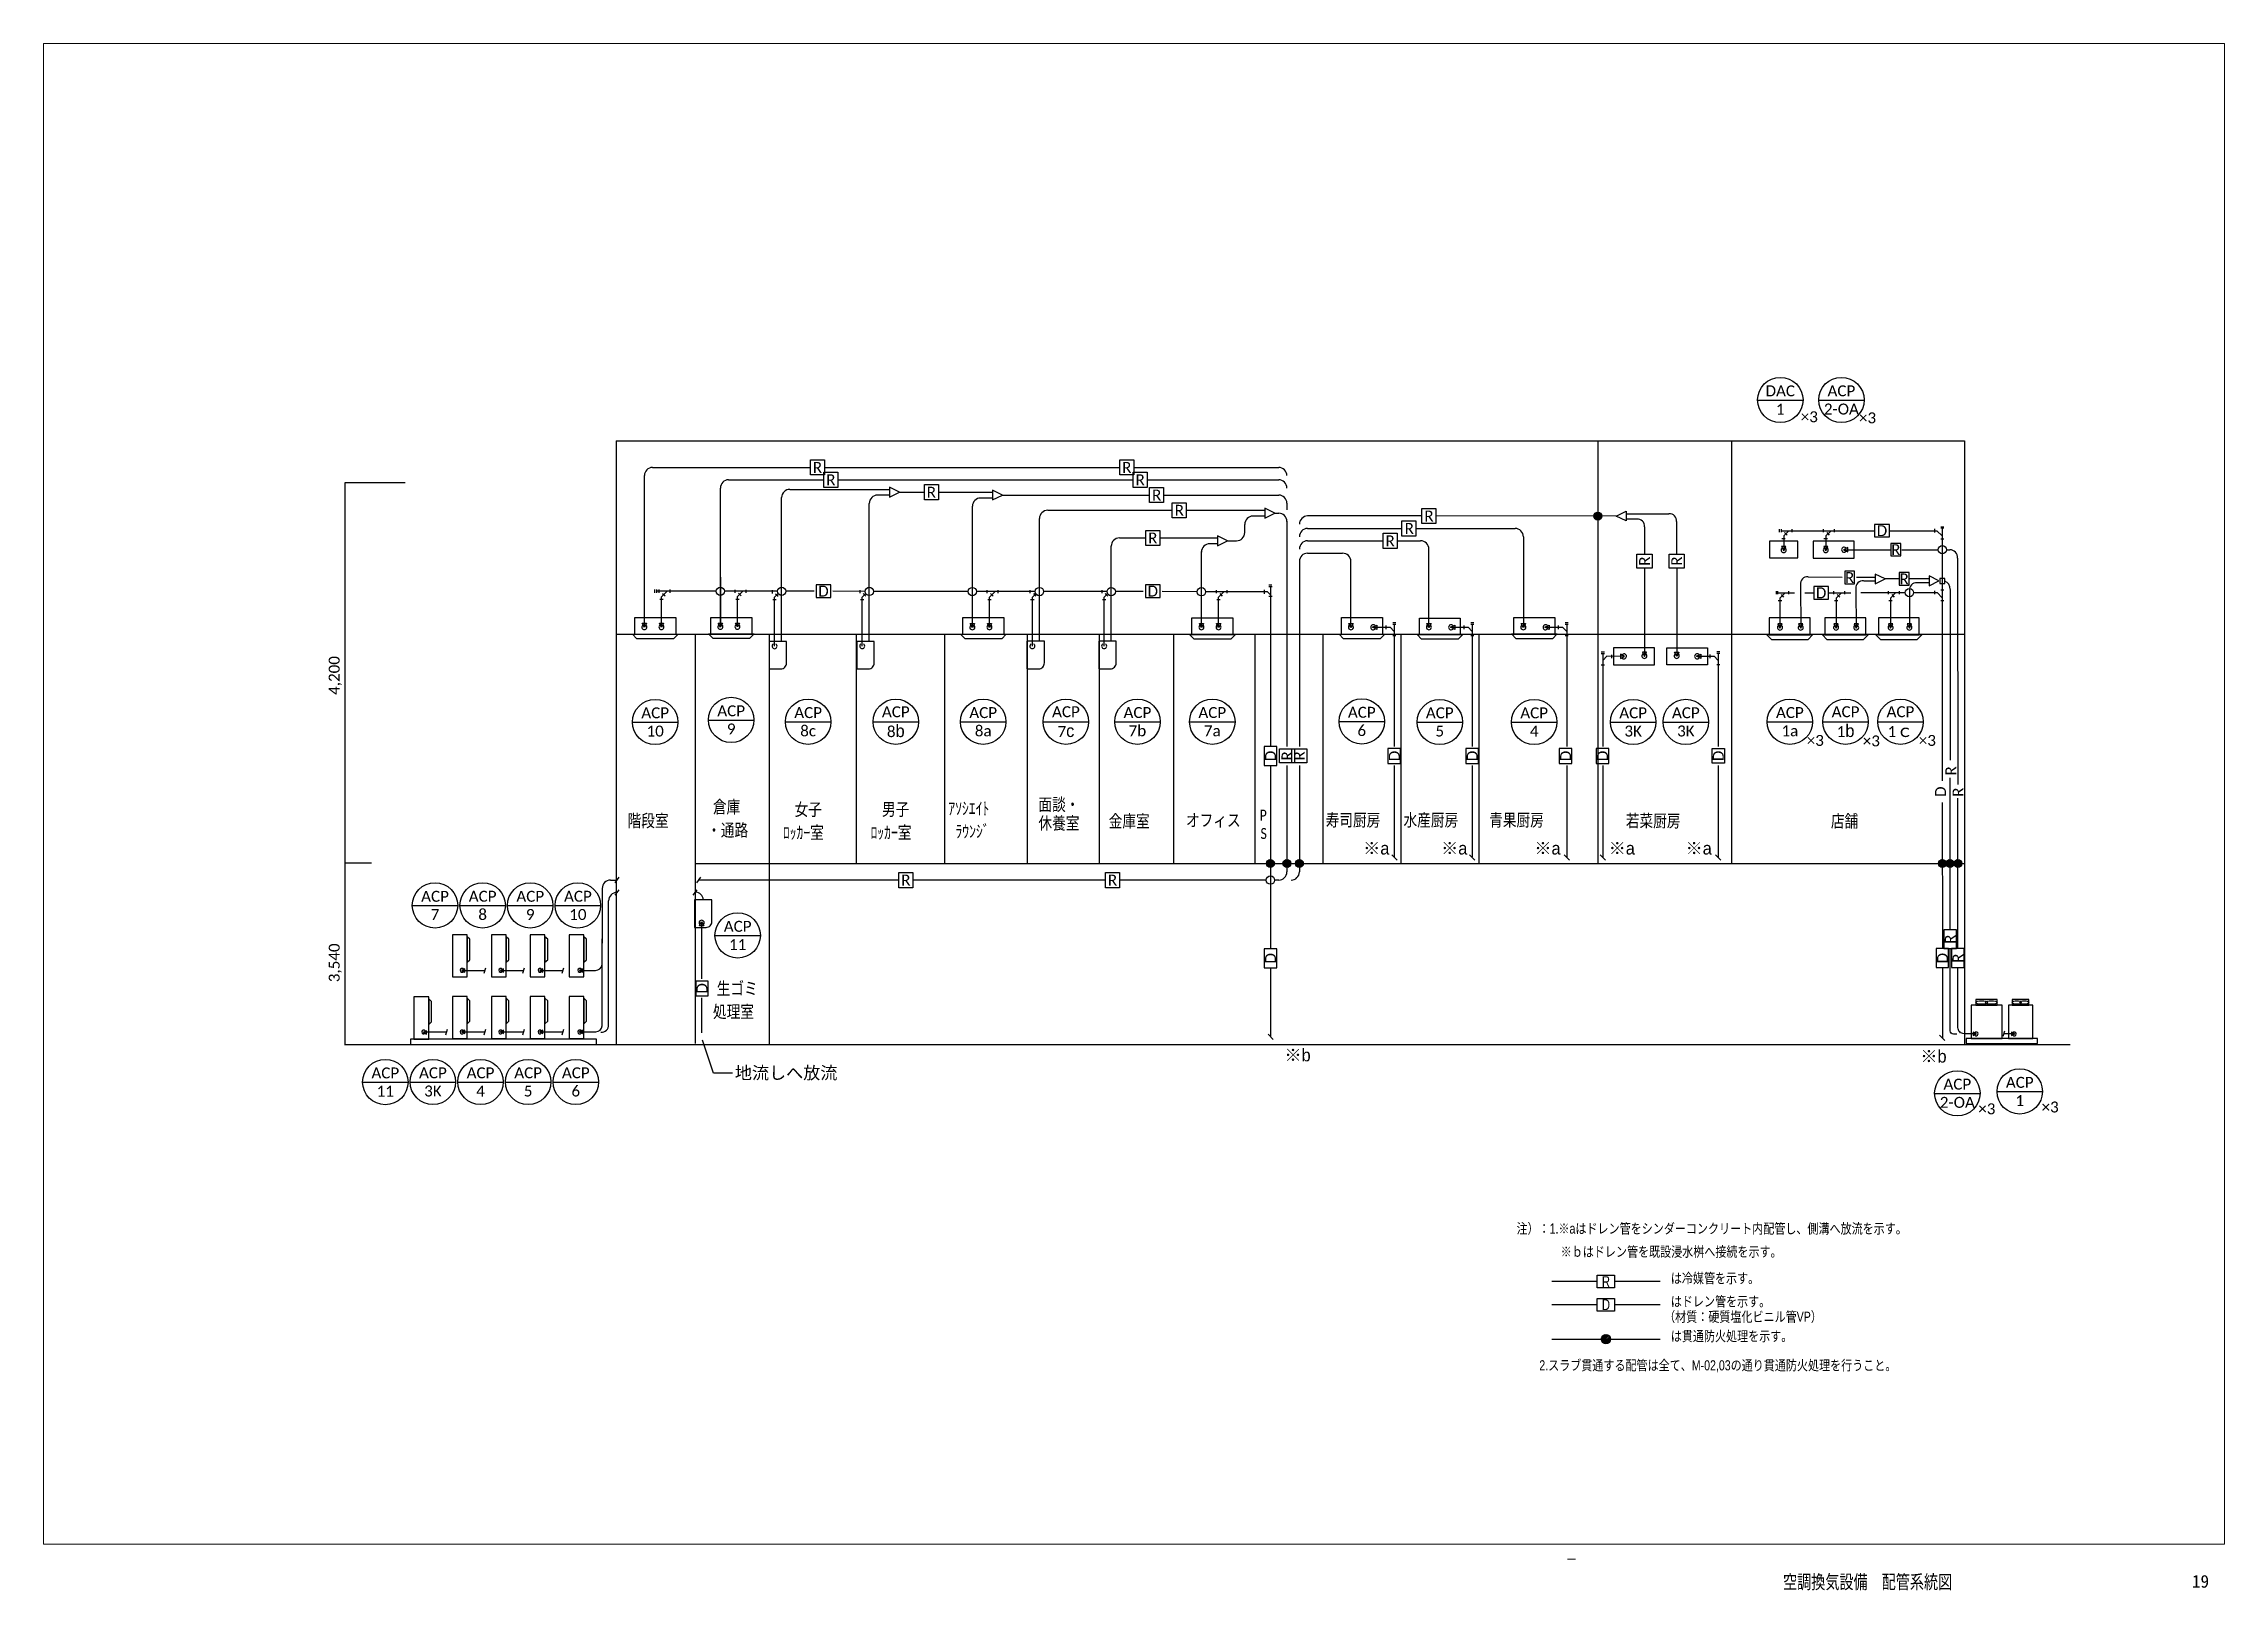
# Paper-space layout '1' of a CAD drawing. Extents: x 25 to 816, y 17 to 579.
# The model-space entities are those that its viewports show. They can reach past a viewport. Long polylines and large blocks are cut down to what shows.
import ezdxf
from ezdxf.enums import TextEntityAlignment as Align

# ---------------------------------------------------------------- set-up
doc = ezdxf.new("R2010")
doc.units = 0
doc.header["$MEASUREMENT"] = 0
doc.layers.get('0').update_dxf_attribs({"linetype": 'CONTINUOUS'})
doc.layers.get('Defpoints').update_dxf_attribs({"color": 21, "linetype": 'CONTINUOUS'})
for name, color, linetype in [('00機器番号', 3, 'CONTINUOUS'), ('10機器､器具', 2, 'CONTINUOUS'), ('35R（冷媒管）', 4, 'CONTINUOUS'), ('36D（ドレン管）', 1, 'CONTINUOUS'), ('92設備記述', 3, 'CONTINUOUS'), ('A_室名', 9, 'CONTINUOUS'), ('A_建築', 8, 'CONTINUOUS'), ('枠内記述', 3, 'CONTINUOUS')]:
    doc.layers.add(name, color=color, linetype=linetype)
doc.layers.add('hojo', color=165, linetype='CONTINUOUS', plot=False)
doc.styles.add('HORIZONTALBIGFONT', font='txt.shx', dxfattribs={"bigfont": 'bigfont.shx'})
doc.styles.add('MtXpl_Calibri', font='calibri.ttf')
doc.styles.get("Standard").update_dxf_attribs({"font": 'MS PGothic.ttf'})
doc.styles.add('ゴシック', font='MS Gothic.ttf', dxfattribs={"height": 4})

psp = doc.layouts.new('1')

# ---------------------------------------------------------------- texts
at = {"layer": '枠内記述', "linetype": 'ByBlock', "lineweight": -2, "style": 'ゴシック'}
psp.add_text('ー', height=2.8, dxfattribs=at).set_placement((577.36, 27.33))
at = {"layer": '枠内記述', "linetype": 'ByBlock', "lineweight": -2, "style": 'ゴシック', "width": 0.75}
psp.add_text('空調換気設備\u3000配管系統図', height=5, dxfattribs=at).set_placement((686.76, 20.55), align=Align.MIDDLE_CENTER)
at = {"layer": '枠内記述', "style": 'ゴシック'}
psp.add_text('19', height=4.6, dxfattribs=at).set_placement((804.46, 18.44))

msp = doc.modelspace()

# ---------------------------------------------------------------- texts
at = {"char_height": 2.6458, "attachment_point": 5, "style": 'HORIZONTALBIGFONT'}
for s, insert, width in [('\\C7;\\fCalibri|b0|i0|;\\H2.6458414077759;R ', (787.96, -876.24), 2.3873), ('\\C7;\\fCalibri|b0|i0|;\\H2.6458414077759;R ', (862.8, -876.24), 2.3873), ('\\C7;\\fCalibri|b0|i0|;\\H2.6458414077759;R ', (791.2, -879.24), 2.3873), ('\\C7;\\fCalibri|b0|i0|;\\H2.6458414077759;R ', (815.52, -882.24), 2.3873), ('\\C7;\\fCalibri|b0|i0|;\\H2.6458414077759;R ', (866.05, -879.24), 2.3873), ('\\C7;\\fCalibri|b0|i0|;\\H2.6458414077759;R ', (870.04, -882.93), 2.3873), ('\\C7;\\fCalibri|b0|i0|;\\H2.6458414077759;R ', (875.53, -886.62), 2.3873), ('\\C7;\\fCalibri|b0|i0|;\\H2.6458414077759;R ', (931.16, -891.01), 2.3873), ('\\C7;\\fCalibri|b0|i0|;\\H2.6458414077759;R ', (935.93, -888.01), 2.3873), ('\\C7;\\fCalibri|b0|i0|;\\H2.6458414077759;D', (1045.54, -891.55), 3.5824), ('\\C7;\\fCalibri|b0|i0|;\\H2.6458414077759;R ', (869.1, -893.32), 2.3873), ('\\C7;\\fCalibri|b0|i0|;\\H2.6458414077759;R ', (926.53, -894.01), 2.3873), ('\\C7;\\fCalibri|b0|i0|;\\H2.6458414077759;R ', (1048.89, -896.15), 2.3873), ('\\C7;\\fCalibri|b0|i0|;\\H2.6458414077759;R ', (1037.71, -902.9), 2.3873), ('\\C7;\\fCalibri|b0|i0|;\\H2.6458414077759;R ', (1050.91, -903.23), 2.3873), ('\\C7;\\fCalibri|b0|i0|;\\H2.6458414077759;D', (789.42, -906.17), 3.5824), ('\\C7;\\fCalibri|b0|i0|;\\H2.6458414077759;D', (869.1, -906.17), 3.5824), ('\\C7;\\fCalibri|b0|i0|;\\H2.6458414077759;D', (1030.81, -906.6), 3.5824), ('\\C7;\\fCalibri|b0|i0|;\\H2.6458414077759;R ', (809.36, -976.1), 2.3873), ('\\C7;\\fCalibri|b0|i0|;\\H2.6458414077759;R ', (859.36, -976.1), 2.3873)]:
    msp.add_mtext(s, dxfattribs=dict(at, insert=insert, width=width))
at = {"char_height": 2.6458, "attachment_point": 5, "rotation": 90, "style": 'HORIZONTALBIGFONT'}
for s, insert, width in [('\\C7;\\fCalibri|b0|i0|;\\H2.6458414077759;R ', (988.09, -898.92), 2.3873), ('\\C7;\\fCalibri|b0|i0|;\\H2.6458414077759;R ', (995.87, -898.91), 2.3873), ('\\C7;\\fCalibri|b0|i0|;\\H2.6458414077759;D', (897.59, -946.06), 3.5824), ('\\C7;\\fCalibri|b0|i0|;\\H2.6458414077759;R ', (901.57, -946.05), 2.3873), ('{\\fCalibri|b0|i0|c0|p34;\\H1x;\\C7;R }', (904.57, -946.05), 2.3873), ('\\C7;\\fCalibri|b0|i0|;\\H2.6458414077759;D', (927.55, -946.06), 3.5824), ('\\C7;\\fCalibri|b0|i0|;\\H2.6458414077759;D', (946.4, -946.06), 3.5824), ('\\C7;\\fCalibri|b0|i0|;\\H2.6458414077759;D', (968.99, -946.06), 3.5824), ('\\C7;\\fCalibri|b0|i0|;\\H2.6458414077759;D', (977.93, -946.06), 3.5824), ('\\C7;\\fCalibri|b0|i0|;\\H2.6458414077759;D', (1005.94, -946.05), 3.5824), ('\\C7;\\fCalibri|b0|i0|;\\H2.6458414077759;R ', (1062.2, -949.68), 5.2121), ('\\C7;\\fCalibri|b0|i0|;\\H2.6458414077759;D', (1059.72, -954.72), 5.2121), ('\\C7;\\fCalibri|b0|i0|;\\H2.6458414077759;R ', (1063.95, -954.82), 50.5517), ('{\\fCalibri|b0|i0|c0|p34;\\C7;R}', (1062.06, -990.41), 3.5824), ('\\C7;\\fCalibri|b0|i0|;\\H2.6458414077759;D', (897.59, -995.02), 3.5824), ('\\C7;\\fCalibri|b0|i0|;\\H2.6458414077759;D', (1060.18, -994.99), 3.5824), ('{\\fCalibri|b0|i0|c0|p34;\\C7;R}', (1063.93, -994.99), 3.5824), ('\\C7;\\fCalibri|b0|i0|;\\H2.6458414077759;D', (760.02, -1002.31), 3.5824)]:
    msp.add_mtext(s, dxfattribs=dict(at, insert=insert, width=width))
at = {"layer": '00機器番号', "color": 2, "char_height": 2.6458, "attachment_point": 5, "style": 'HORIZONTALBIGFONT'}
for s, insert, width in [('\\C7;\\fCalibri|b0|i0|;\\H2.6458414077759;DAC\\P1', (1020.94, -859.93), 11.0053), ('{\\fCalibri|b0|i0|c0|p34;\\H1x;\\C7;ACP\\P2-OA}', (1035.73, -859.93), 11.0053), ('\\C7;\\fCalibri|b0|i0|;\\H2.6458414077759;×3', (1027.97, -864.01), 6.8844), ('\\C7;\\fCalibri|b0|i0|;\\H2.6458414077759;×3', (1042.06, -864.27), 6.8844), ('\\C7;\\fCalibri|b0|i0|;\\H2.6458414077759;ACP\\P9', (767.09, -937.34), 11.0053), ('\\C7;\\fCalibri|b0|i0|;\\H2.6458414077759;ACP\\P10', (748.7, -937.85), 11.0053), ('\\C7;\\fCalibri|b0|i0|;\\H2.6458414077759;ACP\\P8c', (785.71, -937.8), 11.0053), ('{\\fCalibri|b0|i0|c0|p34;\\H1x;\\C7;ACP\\P8\\fMS PGothic|b0|i0|c128|p50;\\H1.14583x;b}', (806.92, -937.8), 11.0053), ('\\C7;\\fCalibri|b0|i0|;\\H2.6458414077759;ACP\\P8a', (828.07, -937.8), 11.0053), ('{\\fCalibri|b0|i0|c0|p34;\\H1x;\\C7;ACP\\P7\\fMS PGothic|b0|i0|c128|p50;\\H1.14583x;c}', (848.09, -937.78), 11.0053), ('{\\fCalibri|b0|i0|c0|p34;\\H1x;\\C7;ACP\\P7b}', (865.39, -937.78), 11.0053), ('\\C7;\\fCalibri|b0|i0|;\\H2.6458414077759;ACP\\P7a', (883.5, -937.78), 11.0053), ('\\C7;\\fCalibri|b0|i0|;\\H2.6458414077759;ACP\\P6', (919.67, -937.72), 11.0053), ('\\C7;\\fCalibri|b0|i0|;\\H2.6458414077759;ACP\\P5', (938.54, -937.85), 11.0053), ('\\C7;\\fCalibri|b0|i0|;\\H2.6458414077759;ACP\\P4', (961.39, -937.85), 11.0053), ('\\C7;\\fCalibri|b0|i0|;\\H2.6458414077759;ACP\\P3K', (985.34, -937.85), 11.0053), ('\\C7;\\fCalibri|b0|i0|;\\H2.6458414077759;ACP\\P3K', (998.09, -937.83), 11.0053), ('\\C7;\\fCalibri|b0|i0|;\\H2.6458414077759;ACP\\P1a', (1023.26, -937.78), 11.0053), ('{\\fCalibri|b0|i0|c0|p34;\\H1x;\\C7;ACP\\P1\\fMS PGothic|b0|i0|c128|p50;\\H1.14583x;b}', (1036.74, -937.78), 11.0053), ('\\C7;\\fCalibri|b0|i0|;\\H2.6458414077759;ACP\\P1\\fＭＳ Ｐゴシック|b0|i0|;\\H3.0316932797432;ｃ', (1050.02, -937.78), 11.0053), ('\\C7;\\fCalibri|b0|i0|;\\H2.6458414077759;×3', (1029.42, -942.32), 6.8844), ('\\C7;\\fCalibri|b0|i0|;\\H2.6458414077759;×3', (1042.98, -942.44), 6.8844), ('\\C7;\\fCalibri|b0|i0|;\\H2.6458414077759;×3', (1056.53, -942.32), 6.8844), ('\\C7;\\fCalibri|b0|i0|;\\H2.6458414077759;ACP\\P7', (695.43, -982.23), 11.0053), ('\\C7;\\fCalibri|b0|i0|;\\H2.6458414077759;ACP\\P8', (706.95, -982.23), 11.0053), ('\\C7;\\fCalibri|b0|i0|;\\H2.6458414077759;ACP\\P9', (718.47, -982.23), 11.0053), ('\\C7;\\fCalibri|b0|i0|;\\H2.6458414077759;ACP\\P10', (730, -982.23), 11.0053), ('{\\fCalibri|b0|i0|c0|p34;\\H1x;\\C7;ACP\\P11}', (768.66, -989.49), 11.0053), ('{\\fCalibri|b0|i0|c0|p34;\\H1x;\\C7;ACP\\P11}', (683.4, -1024.97), 11.0053), ('\\C7;\\fCalibri|b0|i0|;\\H2.6458414077759;ACP\\P3K', (694.92, -1024.95), 11.0053), ('\\C7;\\fCalibri|b0|i0|;\\H2.6458414077759;ACP\\P4', (706.44, -1024.95), 11.0053), ('\\C7;\\fCalibri|b0|i0|;\\H2.6458414077759;ACP\\P5', (717.96, -1024.95), 11.0053), ('\\C7;\\fCalibri|b0|i0|;\\H2.6458414077759;ACP\\P6', (729.49, -1024.95), 11.0053), ('\\C7;\\fCalibri|b0|i0|;\\H2.6458414077759;ACP\\P1', (1078.88, -1027.25), 11.0053), ('{\\fCalibri|b0|i0|c0|p34;\\H1x;\\C7;ACP\\P2-OA}', (1063.78, -1027.69), 11.0053), ('\\C7;\\fCalibri|b0|i0|;\\H2.6458414077759;×3', (1070.92, -1031.46), 7.4948), ('\\C7;\\fCalibri|b0|i0|;\\H2.6458414077759;×3', (1086.24, -1031.02), 7.4948)]:
    msp.add_mtext(s, dxfattribs=dict(at, insert=insert, width=width))
at = {"layer": '92設備記述', "color": 7, "linetype": 'Continuous'}
msp.add_text('地流しへ放流', height=3.032, dxfattribs=at).set_placement((767.98, -1024.26))
at = {"layer": '92設備記述', "width": 0.8}
for s, p in [('注）：1.※aはドレン管をシンダーコンクリート内配管し、側溝へ放流を示す。', (957.11, -1062.38)), ('\u3000\u3000\u3000\u3000※ｂはドレン管を既設浸水桝へ接続を示す。', (957.11, -1067.98)), ('は冷媒管を示す。', (994.45, -1074.41)), ('はドレン管を示す。', (994.45, -1080.01)), ('（材質：硬質塩化ビニル管VP）', (992.83, -1083.72)), ('は貫通防火処理を示す。', (994.45, -1088.41)), ('   \u3000 2.スラブ貫通する配管は全て、M-02,03の通り貫通防火処理を行うこと。', (957.11, -1095.47))]:
    msp.add_text(s, height=2.45, dxfattribs=at).set_placement(p, align=Align.BOTTOM_LEFT)
at = {"layer": '92設備記述', "char_height": 3.0317, "attachment_point": 5, "style": 'HORIZONTALBIGFONT'}
for s, insert, width in [('{\\fMS PGothic|b0|i0|c128|p50;\\C7;※a}', (923.19, -968.42), 9.602), ('{\\fMS PGothic|b0|i0|c128|p50;\\C7;※a}', (942.05, -968.42), 9.602), ('{\\fMS PGothic|b0|i0|c128|p50;\\C7;※a}', (964.61, -968.42), 9.602), ('{\\fMS PGothic|b0|i0|c128|p50;\\C7;※a}', (982.59, -968.42), 9.602), ('{\\fMS PGothic|b0|i0|c128|p50;\\C7;※a}', (1001.2, -968.42), 9.602), ('{\\fMS PGothic|b0|i0|c128|p50;\\C7;※b}', (904.14, -1018.46), 19.9311), ('{\\fMS PGothic|b0|i0|c128|p50;\\C7;※b}', (1058.01, -1018.76), 9.3765)]:
    msp.add_mtext(s, dxfattribs=dict(at, insert=insert, width=width))
at = {"layer": 'A_室名', "color": 7, "linetype": 'Continuous', "width": 0.8}
for s, p in [('階段室', (742.02, -963.24)), ('倉庫', (762.67, -959.9)), ('女子', (782.41, -960.52)), ('男子', (803.58, -960.49)), ('ｱｿｼｴｲﾄ', (819.63, -960.27)), ('休養室', (841.43, -963.84)), ('面談・', (841.43, -959.32)), ('金庫室', (858.44, -963.34)), ('オフィス', (877.13, -963.13)), ('寿司厨房', (910.93, -963.08)), ('水産厨房', (929.78, -963.08)), ('青果厨房', (950.5, -963.08)), ('若菜厨房', (983.57, -963.28)), ('店舗', (1033.19, -963.32)), ('・通路', (761.28, -965.54)), ('ﾛｯｶｰ室', (779.59, -966.12)), ('ﾛｯｶｰ室', (800.8, -966.1)), ('ﾗｳﾝｼﾞ', (821.35, -965.82)), ('生ゴミ', (763.59, -1003.83)), ('処理室', (762.68, -1009.44))]:
    msp.add_text(s, height=3.032, dxfattribs=at).set_placement(p)
at = {"layer": 'A_室名', "color": 7, "linetype": 'Continuous', "style": 'MtXpl_Calibri', "width": 0.8}
for s, p in [('P', (894.98, -961.71)), ('S', (895.18, -966.15))]:
    msp.add_text(s, height=2.65, dxfattribs=at).set_placement(p)
at = {"layer": 'A_建築', "char_height": 2.6458, "attachment_point": 5, "rotation": 90, "style": 'HORIZONTALBIGFONT'}
for s, insert, width in [('\\C7;\\fCalibri|b0|i0|;\\H2.6458414077759;4,200', (671.29, -926.59), 51.9198), ('\\C7;\\fCalibri|b0|i0|;\\H2.6458414077759;3,540', (671.3, -996.12), 13.0159)]:
    msp.add_mtext(s, dxfattribs=dict(at, insert=insert, width=width))

# ---------------------------------------------------------------- blocks, each defined once
blk = doc.blocks.new('火災感知用ヘッド')
at = {"layer": '10機器､器具'}
for p, q in [((-79.0528, -12.2071), (12.207, 79.0527)), ((-78.1739, 16.9922), (-16.9922, 78.1738)), ((-72.461, -33.8868), (33.8867, 72.4609)), ((-61.4746, -51.1719), (51.1718, 61.4746)), ((-46.8506, -64.8438), (64.8437, 46.8506)), ((-28.4912, -74.7559), (74.7558, 28.4912)), ((-5.2735, -79.834), (79.834, 5.2734)), ((27.832, -75), (75, -27.8321))]:
    blk.add_line(p, q, dxfattribs=at)
blk.add_circle((0, 0), 80, dxfattribs=at)
blk = doc.blocks.new('R')
at = {"layer": 'hojo'}
blk.add_lwpolyline([(-200, 145), (200, 145), (200, -145), (-200, -145)], close=True, dxfattribs=at)
at = {"layer": '35R（冷媒管）', "color": 3, "width": 0.8}
blk.add_text('R', height=250, dxfattribs=at).set_placement((0, -126), align=Align.CENTER)
blk = doc.blocks.new('D')
at = {"layer": 'hojo'}
blk.add_lwpolyline([(-200, 145), (200, 145), (200, -145), (-200, -145)], close=True, dxfattribs=at)
at = {"layer": '36D（ドレン管）', "color": 3, "width": 0.8}
blk.add_text('D', height=250, dxfattribs=at).set_placement((0, -123), align=Align.CENTER)

# ---------------------------------------------------------------- linework, layer by layer
at = {"layer": '00機器番号', "color": 2}
for p, q in [((1015.43, -859.95), (1026.44, -859.95)), ((1030.23, -859.95), (1041.24, -859.95)), ((743.2, -937.87), (754.2, -937.87)), ((761.59, -937.37), (772.6, -937.37)), ((780.2, -937.83), (791.21, -937.83)), ((801.42, -937.83), (812.42, -937.83)), ((822.57, -937.83), (833.58, -937.83)), ((842.59, -937.81), (853.59, -937.81)), ((859.88, -937.81), (870.89, -937.81)), ((878, -937.81), (889.01, -937.81)), ((914.17, -937.74), (925.17, -937.74)), ((933.04, -937.87), (944.04, -937.87)), ((955.89, -937.87), (966.89, -937.87)), ((979.83, -937.87), (990.84, -937.87)), ((992.58, -937.85), (1003.59, -937.85)), ((1017.76, -937.8), (1028.76, -937.8)), ((1031.23, -937.8), (1042.24, -937.8)), ((1044.51, -937.8), (1055.52, -937.8)), ((689.93, -982.25), (700.93, -982.25)), ((701.45, -982.25), (712.46, -982.25)), ((712.97, -982.25), (723.98, -982.25)), ((724.49, -982.25), (735.5, -982.25)), ((763.16, -989.52), (774.17, -989.52)), ((677.9, -1024.99), (688.9, -1024.99)), ((689.42, -1024.97), (700.42, -1024.97)), ((700.94, -1024.97), (711.94, -1024.97)), ((712.46, -1024.97), (723.47, -1024.97)), ((723.98, -1024.97), (734.99, -1024.97)), ((1058.27, -1027.72), (1069.28, -1027.72)), ((1073.37, -1027.27), (1084.38, -1027.27))]:
    msp.add_line(p, q, dxfattribs=at)
for centre in [(1020.94, -859.93), (1035.73, -859.93), (748.7, -937.85), (767.09, -937.34), (785.71, -937.8), (806.92, -937.8), (828.07, -937.8), (848.09, -937.78), (865.39, -937.78), (883.5, -937.78), (919.67, -937.72), (938.54, -937.85), (961.39, -937.85), (985.34, -937.85), (998.09, -937.83), (1023.26, -937.78), (1036.74, -937.78), (1050.02, -937.78), (695.43, -982.23), (706.95, -982.23), (718.47, -982.23), (730, -982.23), (768.66, -989.49), (683.4, -1024.97), (694.92, -1024.95), (706.44, -1024.95), (717.96, -1024.95), (729.49, -1024.95), (1063.78, -1027.69), (1078.88, -1027.25)]:
    msp.add_ellipse(centre, major_axis=(5.5, 0), ratio=0.995261, dxfattribs=at)
at = {"layer": '10機器､器具'}
for points in [[(1018.31, -898.16), (1025.19, -898.16), (1025.19, -894.08), (1018.31, -894.08)], [(1028.9, -898.21), (1038.8, -898.21), (1038.8, -894.13), (1028.9, -894.13)], [(753.68, -916.68), (743.79, -916.68), (743.79, -912.6), (753.68, -912.6)], [(772.08, -916.62), (762.18, -916.62), (762.18, -912.55), (772.08, -912.55)], [(833.06, -916.68), (823.16, -916.68), (823.16, -912.6), (833.06, -912.6)], [(888.49, -916.74), (878.59, -916.74), (878.59, -912.66), (888.49, -912.66)], [(924.66, -916.67), (914.76, -916.67), (914.76, -912.6), (924.66, -912.6)], [(943.52, -916.76), (933.63, -916.76), (933.63, -912.69), (943.52, -912.69)], [(966.38, -916.64), (956.48, -916.64), (956.48, -912.56), (966.38, -912.56)], [(1018.28, -916.74), (1028.18, -916.74), (1028.18, -912.66), (1018.28, -912.66)], [(1031.72, -916.74), (1041.62, -916.74), (1041.62, -912.66), (1031.72, -912.66)], [(1044.68, -916.74), (1054.58, -916.74), (1054.58, -912.66), (1044.68, -912.66)], [(743.2, -916.59), (754.27, -916.59), (753.17, -917.74), (744.3, -917.74)], [(761.59, -916.53), (772.67, -916.53), (771.56, -917.68), (762.7, -917.68)], [(822.57, -916.59), (833.65, -916.59), (832.54, -917.74), (823.68, -917.74)], [(878, -916.65), (889.08, -916.65), (887.97, -917.8), (879.11, -917.8)], [(914.17, -916.59), (925.25, -916.59), (924.14, -917.74), (915.28, -917.74)], [(933.04, -916.67), (944.11, -916.67), (943.01, -917.83), (934.14, -917.83)], [(955.89, -916.55), (966.97, -916.55), (965.86, -917.7), (957, -917.7)], [(1028.77, -916.72), (1017.69, -916.72), (1018.8, -917.87), (1027.66, -917.87)], [(1042.2, -916.72), (1031.13, -916.72), (1032.24, -917.87), (1041.1, -917.87)], [(1055.17, -916.72), (1044.09, -916.72), (1045.2, -917.87), (1054.06, -917.87)], [(980.59, -924), (990.49, -924), (990.49, -919.92), (980.59, -919.92)], [(1003.35, -923.99), (993.45, -923.99), (993.45, -919.92), (1003.35, -919.92)], [(699.64, -999.55), (703.2, -999.55), (703.2, -989.34), (699.64, -989.34)], [(703.2, -989.82), (703.2, -995.99), (703.87, -995.37), (703.87, -990.43)], [(709.06, -999.55), (712.62, -999.55), (712.62, -989.34), (709.06, -989.34)], [(712.62, -989.82), (712.62, -995.99), (713.28, -995.37), (713.28, -990.43)], [(718.47, -999.55), (722.03, -999.55), (722.03, -989.34), (718.47, -989.34)], [(722.03, -989.82), (722.03, -995.99), (722.7, -995.37), (722.7, -990.43)], [(727.88, -999.55), (731.44, -999.55), (731.44, -989.34), (727.88, -989.34)], [(731.44, -989.82), (731.44, -995.99), (732.11, -995.37), (732.11, -990.43)], [(690.34, -1014.58), (693.9, -1014.58), (693.9, -1004.38), (690.34, -1004.38)], [(693.9, -1004.85), (693.9, -1011.02), (694.57, -1010.41), (694.57, -1005.47)], [(699.65, -1014.44), (703.21, -1014.44), (703.21, -1004.23), (699.65, -1004.23)], [(703.21, -1004.7), (703.21, -1010.88), (703.88, -1010.26), (703.88, -1005.32)], [(709.06, -1014.44), (712.62, -1014.44), (712.62, -1004.23), (709.06, -1004.23)], [(712.62, -1004.7), (712.62, -1010.88), (713.29, -1010.26), (713.29, -1005.32)], [(718.47, -1014.44), (722.03, -1014.44), (722.03, -1004.23), (718.47, -1004.23)], [(722.03, -1004.7), (722.03, -1010.88), (722.7, -1010.26), (722.7, -1005.32)], [(727.89, -1014.44), (731.45, -1014.44), (731.45, -1004.23), (727.89, -1004.23)], [(731.45, -1004.7), (731.45, -1010.88), (732.11, -1010.26), (732.11, -1005.32)], [(1067.09, -1014.44), (1074.59, -1014.44), (1074.59, -1006.34), (1067.09, -1006.34)], [(1068.26, -1006.34), (1073.41, -1006.34), (1073.41, -1005.02), (1068.26, -1005.02)], [(1076.14, -1014.44), (1082.03, -1014.44), (1082.03, -1006.34), (1076.14, -1006.34)], [(1077.06, -1006.34), (1081.11, -1006.34), (1081.11, -1005.02), (1077.06, -1005.02)]]:
    msp.add_lwpolyline(points, close=True, dxfattribs=at)
for points in [[(776.28, -918.34), (776.28, -924.99), (779.09, -924.99, 0.414223), (780.51, -923.57), (780.51, -918.34)], [(797.49, -918.34), (797.49, -924.99), (800.3, -924.99, 0.414223), (801.72, -923.57), (801.72, -918.34)], [(838.66, -918.32), (838.66, -924.97), (841.47, -924.97, 0.414223), (842.89, -923.56), (842.89, -918.32)], [(856.03, -918.32), (856.03, -924.97), (858.85, -924.97, 0.414223), (860.26, -923.56), (860.26, -918.32)], [(758.21, -980.9), (758.21, -987.56), (761.03, -987.56, 0.414223), (762.44, -986.14), (762.44, -980.9)]]:
    msp.add_lwpolyline(points, format="xyb", close=True, dxfattribs=at)
for centre, major_axis, ratio in [((1069.67, -1005.73), (1.41, 0), 0.301585), ((1072.01, -1005.73), (1.41, 0), 0.301585), ((1078.17, -1005.73), (1.1, 0), 0.383677), ((1080.01, -1005.73), (1.1, 0), 0.383677)]:
    msp.add_ellipse(centre, major_axis=major_axis, ratio=ratio, dxfattribs=at)
at = {"layer": '35R（冷媒管）'}
for p, q in [((746.08, -914.86), (746.08, -878.24)), ((748.08, -876.24), (786.27, -876.24)), ((766.47, -879.24), (789.51, -879.24)), ((789.65, -876.24), (861.11, -876.24)), ((792.89, -879.24), (864.36, -879.24)), ((864.5, -876.24), (899.6, -876.24)), ((867.74, -879.24), (899.6, -879.24)), ((764.47, -914.81), (764.47, -881.24)), ((779.3, -918.34), (779.3, -883.55)), ((781.3, -881.55), (805.41, -881.55)), ((800.51, -918.32), (800.51, -884.96)), ((805.41, -882.96), (802.51, -882.96)), ((807.8, -882.24), (813.83, -882.24)), ((817.22, -882.24), (830.35, -882.24)), ((825.45, -914.92), (825.45, -885.64)), ((830.35, -883.65), (827.45, -883.65)), ((832.74, -882.93), (868.35, -882.93)), ((871.73, -882.93), (899.57, -882.93)), ((901.57, -884.93), (901.57, -886.49)), ((841.68, -918.32), (841.68, -888.62)), ((843.68, -886.62), (873.83, -886.62)), ((877.22, -886.62), (896.25, -886.62)), ((891.35, -892.01), (891.35, -890.04)), ((896.25, -888.04), (893.35, -888.04)), ((898.64, -887.32), (899.57, -887.32)), ((901.57, -889.24), (901.57, -943.76)), ((934.24, -888), (906.57, -888)), ((906.57, -891.01), (920.89, -891.01)), ((919.05, -891.01), (929.36, -891.01)), ((932.74, -891.01), (956.77, -891.01)), ((981.25, -888.01), (937.62, -888)), ((986.18, -888.77), (983.64, -888.77)), ((993.95, -887.52), (983.69, -887.52)), ((988.1, -890.61), (988.09, -897.23)), ((995.85, -889.3), (995.86, -897.22)), ((859.05, -918.32), (859.05, -895.2)), ((861.05, -893.32), (867.41, -893.32)), ((870.79, -893.32), (884.76, -893.32)), ((880.88, -914.92), (880.88, -896.6)), ((884.76, -894.73), (882.88, -894.73)), ((887.15, -894.01), (889.35, -894.01)), ((906.57, -894.01), (924.84, -894.01)), ((906.57, -897.01), (915.05, -897.01)), ((928.22, -894.01), (933.92, -894.01)), ((935.92, -914.92), (935.92, -896.01)), ((958.77, -893.01), (958.77, -914.92)), ((1036.24, -896.16), (1047.69, -896.16)), ((1050.39, -896.16), (1059.15, -896.16)), ((1061.15, -896.16), (1061.96, -896.16)), ((904.57, -899.01), (904.57, -943.76)), ((917.05, -914.92), (917.05, -899.01)), ((988.09, -900.61), (988.08, -921.99)), ((995.87, -900.6), (995.88, -921.93)), ((1063.8, -898.24), (1063.92, -952.97)), ((764.47, -902.83), (764.47, -914.94)), ((1025.82, -904.65), (1025.89, -915.15)), ((1027.71, -902.76), (1035.88, -902.78)), ((1039.26, -905.59), (1039.32, -915.15)), ((1039.35, -902.78), (1043.94, -902.79)), ((1041.14, -903.7), (1043.94, -903.7)), ((1049.72, -903.23), (1046.33, -903.23)), ((1056.94, -903.23), (1052.11, -903.23)), ((1052.19, -906.02), (1052.19, -915.13)), ((1056.94, -904.18), (1054.08, -904.18)), ((1062.03, -905.78), (1062.03, -947.1)), ((901.57, -948.34), (901.57, -974.1)), ((904.57, -948.34), (904.57, -974.1)), ((737.89, -976.1), (739.43, -976.1)), ((739.92, -975.42), (738.96, -976.78)), ((759.69, -975.42), (758.72, -976.78)), ((807.67, -976.1), (759.2, -976.1)), ((857.67, -976.1), (811.05, -976.1)), ((896.57, -976.1), (861.05, -976.1)), ((899.58, -976.1), (898.57, -976.1)), ((735.89, -978.1), (735.89, -991.36)), ((737.41, -1011.08), (737.44, -981.1)), ((739.92, -978.42), (738.96, -979.78)), ((758.79, -978.42), (757.82, -979.78)), ((707.34, -998.62), (707.72, -997.3)), ((716.67, -998.62), (717.05, -997.3)), ((726.2, -998.62), (726.57, -997.3)), ((702, -997.96), (707.53, -997.96)), ((711.34, -997.96), (716.86, -997.96)), ((720.86, -997.96), (726.38, -997.96)), ((730.47, -997.96), (734.23, -997.96)), ((692.71, -1012.85), (698.23, -1012.85)), ((698.04, -1013.51), (698.42, -1012.19)), ((702.01, -1012.85), (707.53, -1012.85)), ((707.35, -1013.51), (707.72, -1012.19)), ((711.34, -1012.85), (716.87, -1012.85)), ((716.68, -1013.51), (717.06, -1012.19)), ((720.86, -1012.85), (726.39, -1012.85)), ((726.2, -1013.51), (726.58, -1012.19)), ((730.48, -1012.85), (734.36, -1012.85)), ((1075.2, -1012.66), (1074.82, -1013.98)), ((965.63, -1073.17), (976.66, -1073.17)), ((980.86, -1073.17), (991.85, -1073.17)), ((965.63, -1087.17), (991.85, -1087.17))]:
    msp.add_line(p, q, dxfattribs=at)
for points in [[(805.41, -883.43), (807.8, -882.24), (805.41, -881.05)], [(830.35, -884.13), (832.74, -882.93), (830.35, -881.74)], [(896.25, -888.51), (898.64, -887.32), (896.25, -886.12)], [(983.64, -889.2), (981.25, -888.01), (983.64, -886.82)], [(884.76, -895.2), (887.15, -894.01), (884.76, -892.81)], [(1043.94, -904.43), (1046.33, -903.23), (1043.94, -902.04)], [(1056.94, -904.9), (1059.32, -903.7), (1056.94, -902.51)]]:
    msp.add_lwpolyline(points, close=True, dxfattribs=at)
for points in [[(1062.03, -988.11), (1062.03, -951.34)], [(1063.92, -992.69), (1063.92, -956.24)], [(735.88, -1011.39), (735.88, -993.25), (735.88, -990.31)], [(1077.53, -1013.31), (1075.01, -1013.31)]]:
    msp.add_lwpolyline(points, dxfattribs=at)
for points in [[(1063.65, -1013.37), (1062.84, -1013.37, -0.414214), (1062.03, -1012.56), (1062.03, -992.69)], [(1068.3, -1013.29), (1065.41, -1013.29, -0.414214), (1063.92, -1011.8), (1063.92, -997.27)]]:
    msp.add_lwpolyline(points, format="xyb", dxfattribs=at)
for centre, radius, start, end in [((748.08, -878.24), 2, 90.0003, 180), ((766.47, -881.24), 2, 90.0003, 180), ((899.57, -878.24), 2, 0, 90.01), ((899.57, -881.24), 2, 0, 90.01), ((781.3, -883.55), 2, 90, 180), ((802.51, -884.96), 2, 90.0001, 180), ((827.45, -885.65), 2, 90.0001, 180), ((899.57, -884.93), 2, 0, 90), ((843.68, -888.62), 2, 90.0003, 180), ((893.35, -890.04), 2, 90.0001, 180), ((899.57, -889.32), 2, 0, 90), ((906.57, -890), 2, 89.99, 180), ((906.57, -893.01), 2, 90, 180), ((956.77, -893.01), 2, 0, 90), ((986.42, -890.42), 1.67, 353.7771, 96.223), ((994.19, -889.17), 1.67, 353.7771, 96.223), ((861.05, -895.32), 2, 90.0001, 180), ((882.88, -896.73), 2, 90.0001, 180), ((889.35, -892.01), 2, 270, 359.9999), ((906.57, -896.01), 2, 90, 180), ((906.57, -899.01), 2, 90, 180), ((915.05, -899.01), 2, 0, 90), ((933.92, -896.01), 2, 0, 90), ((1036.39, -896.15), 0.609, 31.3796, 325.8441), ((1061.95, -898.02), 1.86, 354.6117, 89.4087), ((1027.47, -904.41), 1.67, 83.777, 186.2229), ((1040.91, -905.35), 1.67, 83.777, 186.2229), ((1053.84, -905.83), 1.67, 83.777, 186.2229), ((1060.19, -905.57), 1.86, 354.6117, 73.0413), ((746.08, -914.86), 0.609, 122.0238, 57.9762), ((764.47, -914.81), 0.609, 122.0238, 57.9762), ((825.45, -914.92), 0.609, 122.0238, 57.9762), ((880.88, -914.92), 0.609, 122.0238, 57.9762), ((917.05, -914.92), 0.609, 122.0238, 57.9762), ((935.92, -914.92), 0.609, 122.0238, 57.9762), ((958.77, -914.92), 0.609, 122.0238, 57.9762), ((1025.88, -915), 0.609, 121.3796, 55.8441), ((1039.31, -915), 0.609, 121.3796, 55.8441), ((1052.17, -914.98), 0.609, 121.3796, 55.8441), ((988.06, -921.85), 0.609, 121.3796, 55.8441), ((995.88, -921.84), 0.609, 122.4387, 56.9081), ((737.89, -978.1), 2, 90, 179.9476), ((899.57, -974.1), 2, 270, 0), ((902.57, -974.1), 2, 270, 0), ((739.44, -981.1), 2, 90, 179.9476), ((734.23, -996.29), 1.67, 270, 353.1544), ((701.97, -997.94), 0.471, 31.3796, 325.8441), ((711.3, -997.94), 0.471, 31.3796, 325.8441), ((720.83, -997.94), 0.471, 31.3796, 325.8441), ((730.44, -997.94), 0.471, 31.3796, 325.8441), ((692.67, -1012.83), 0.471, 31.3796, 325.8441), ((701.98, -1012.83), 0.471, 31.3796, 325.8441), ((711.31, -1012.83), 0.471, 31.3796, 325.8441), ((720.83, -1012.83), 0.471, 31.3796, 325.8441), ((730.45, -1012.83), 0.471, 31.3796, 325.8441), ((734.21, -1011.16), 1.69, 275.2813, 352.1889), ((735.75, -1011.26), 1.67, 263.777, 6.2229), ((1068.33, -1013.31), 0.471, 211.3796, 145.8441), ((1077.55, -1013.32), 0.471, 211.3796, 145.8441)]:
    msp.add_arc(centre, radius, start, end, dxfattribs=at)
msp.add_ellipse((758.41, -980.92), major_axis=(1.37, 1.37), ratio=0.979569, start_param=5.497787, end_param=7.068583, dxfattribs=at)
at = {"layer": '36D（ドレン管）', "color": 2}
for p, q in [((1020.67, -891.18), (1020.67, -891.94)), ((1021.13, -891.18), (1021.13, -891.94)), ((1023.77, -891.18), (1023.77, -891.94)), ((1031.32, -891.18), (1031.32, -891.94)), ((1033.96, -891.18), (1033.96, -891.94)), ((1058.24, -891.13), (1058.24, -891.96)), ((1060.51, -890.67), (1059.75, -890.67)), ((1060.51, -890.94), (1059.75, -890.94)), ((1021.32, -893.44), (1022.15, -893.44)), ((1022, -892.03), (1022.61, -892.64)), ((1031.51, -893.44), (1032.34, -893.44)), ((1032.19, -892.03), (1032.79, -892.64)), ((1060.51, -893.58), (1059.75, -893.58)), ((748.53, -905.77), (748.53, -906.6)), ((749.01, -905.75), (749.01, -906.58)), ((749.62, -905.81), (749.62, -906.57)), ((750.48, -906.73), (751.09, -907.33)), ((752.26, -905.81), (752.26, -906.57)), ((768.01, -905.83), (768.01, -906.58)), ((768.88, -906.67), (769.48, -907.28)), ((770.65, -905.83), (770.65, -906.58)), ((776.98, -905.96), (776.98, -906.72)), ((777.85, -906.81), (778.46, -907.42)), ((798.2, -905.94), (798.2, -906.7)), ((799.06, -906.79), (799.67, -907.4)), ((828.99, -905.94), (828.99, -906.7)), ((829.86, -906.79), (830.46, -907.4)), ((831.63, -905.94), (831.63, -906.7)), ((839.36, -905.94), (839.36, -906.7)), ((840.23, -906.79), (840.84, -907.4)), ((856.74, -905.94), (856.74, -906.7)), ((857.61, -906.79), (858.21, -907.4)), ((884.42, -905.94), (884.42, -906.7)), ((885.29, -906.79), (885.89, -907.4)), ((887.06, -905.94), (887.06, -906.7)), ((896.03, -905.86), (896.03, -906.8)), ((897.19, -905.05), (897.94, -905.05)), ((897.2, -904.68), (897.95, -904.68)), ((897.22, -905.05), (897.97, -905.05)), ((897.22, -907.44), (897.97, -907.44)), ((1019.94, -906.19), (1019.94, -906.94)), ((1020.26, -906.18), (1020.26, -906.94)), ((1021.13, -907.03), (1021.74, -907.64)), ((1022.9, -906.18), (1022.9, -906.94)), ((1033.84, -906.18), (1033.84, -906.94)), ((1034.71, -907.03), (1035.31, -907.64)), ((1036.48, -906.18), (1036.48, -906.94)), ((1047.04, -906.17), (1047.04, -906.93)), ((1047.9, -907.02), (1048.51, -907.63)), ((1049.68, -906.17), (1049.68, -906.93)), ((1058.26, -906.11), (1058.26, -906.94)), ((1060.53, -905.92), (1059.77, -905.92)), ((749.81, -908.14), (750.64, -908.14)), ((768.2, -908.09), (769.03, -908.09)), ((777.17, -908.22), (778, -908.22)), ((798.38, -908.21), (799.21, -908.21)), ((829.18, -908.21), (830.01, -908.21)), ((839.55, -908.21), (840.38, -908.21)), ((856.93, -908.21), (857.76, -908.21)), ((884.61, -908.21), (885.44, -908.21)), ((1020.45, -908.45), (1021.28, -908.45)), ((1034.03, -908.45), (1034.86, -908.45)), ((1047.22, -908.43), (1048.05, -908.43)), ((1060.53, -908.56), (1059.77, -908.56)), ((925.48, -914.53), (925.48, -915.36)), ((927.93, -913.86), (927.18, -913.86)), ((927.93, -914.23), (927.18, -914.23)), ((927.93, -916.98), (927.18, -916.98)), ((944.34, -914.53), (944.34, -915.36)), ((946.79, -913.86), (946.03, -913.86)), ((946.79, -914.23), (946.03, -914.23)), ((946.79, -916.98), (946.03, -916.98)), ((967.19, -914.53), (967.19, -915.36)), ((969.64, -913.86), (968.88, -913.86)), ((969.64, -914.23), (968.88, -914.23)), ((969.64, -916.98), (968.88, -916.98)), ((977.62, -920.89), (978.37, -920.89)), ((977.62, -921.27), (978.37, -921.27)), ((980.07, -921.56), (980.07, -922.39)), ((1003.87, -921.55), (1003.87, -922.38)), ((1006.32, -920.88), (1005.57, -920.88)), ((1006.32, -921.26), (1005.57, -921.26)), ((977.62, -924.01), (978.37, -924.01)), ((1006.32, -924), (1005.57, -924))]:
    msp.add_line(p, q, dxfattribs=at)
at = {"layer": '36D（ドレン管）'}
for p, q in [((1021.13, -891.56), (1043.75, -891.57)), ((1021.76, -892.83), (1023.03, -891.56)), ((1031.95, -892.83), (1033.22, -891.56)), ((1047.33, -891.57), (1058.86, -891.57)), ((1058.86, -891.57), (1060.13, -892.84)), ((1060.15, -890.94), (1060.15, -952.12)), ((1021.76, -892.83), (1021.76, -896.25)), ((1031.95, -892.83), (1031.95, -896.25)), ((763.47, -906.2), (749.01, -906.19)), ((750.22, -907.55), (751.58, -906.19)), ((750.22, -914.86), (750.22, -907.55)), ((778.3, -906.22), (765.47, -906.2)), ((768.61, -907.5), (769.9, -906.21)), ((768.61, -914.81), (768.61, -907.5)), ((777.59, -907.63), (778.45, -906.77)), ((787.13, -906.23), (780.3, -906.22)), ((799.51, -906.24), (791.71, -906.23)), ((798.8, -907.61), (799.65, -906.76)), ((824.45, -906.26), (801.51, -906.24)), ((840.68, -906.28), (826.45, -906.26)), ((829.59, -907.61), (830.89, -906.32)), ((839.97, -907.61), (840.8, -906.78)), ((858.05, -906.29), (842.68, -906.28)), ((857.34, -907.61), (858.17, -906.78)), ((866.81, -906.3), (860.05, -906.3)), ((879.88, -906.32), (871.39, -906.31)), ((896.83, -906.33), (881.88, -906.32)), ((885.02, -907.61), (886.32, -906.32)), ((896.83, -906.33), (897.57, -907.07)), ((897.57, -905.05), (897.57, -943.76)), ((1020.26, -906.56), (1024.41, -906.56)), ((1020.87, -907.85), (1022.16, -906.56)), ((1026.86, -906.56), (1029.02, -906.56)), ((1032.6, -906.56), (1037.99, -906.56)), ((1034.44, -907.85), (1035.74, -906.56)), ((1040.44, -906.55), (1051.19, -906.55)), ((1047.67, -907.82), (1048.93, -906.55)), ((1053.19, -906.55), (1058.88, -906.55)), ((1058.88, -906.55), (1060.15, -907.82)), ((777.59, -919.5), (777.59, -907.63)), ((798.8, -919.49), (798.8, -907.61)), ((829.59, -914.92), (829.59, -907.61)), ((839.97, -919.49), (839.97, -907.61)), ((857.34, -919.49), (857.34, -907.61)), ((885.02, -914.92), (885.02, -907.61)), ((1020.87, -907.85), (1020.87, -914.99)), ((1034.44, -907.85), (1034.44, -914.99)), ((1047.64, -907.82), (1047.64, -914.98)), ((922.29, -914.92), (926.54, -914.92)), ((926.54, -914.92), (927.55, -915.93)), ((927.55, -914.23), (927.55, -943.76)), ((941.15, -914.92), (945.4, -914.92)), ((945.4, -914.92), (946.41, -915.93)), ((946.41, -914.23), (946.41, -943.76)), ((964, -914.92), (968.25, -914.92)), ((968.25, -914.92), (969.26, -915.93)), ((969.26, -914.23), (969.26, -943.76)), ((978, -921.27), (978, -943.76)), ((979.01, -921.95), (978, -922.96)), ((983.26, -921.96), (979.01, -921.95)), ((1000.68, -921.95), (1004.93, -921.94)), ((1004.93, -921.94), (1005.94, -922.95)), ((1005.94, -921.26), (1005.94, -943.76)), ((897.57, -948.34), (897.57, -992.72)), ((927.55, -948.34), (927.55, -970.48)), ((946.41, -948.34), (946.41, -970.48)), ((969.26, -948.34), (969.26, -970.67)), ((978, -948.34), (978, -970.67)), ((1005.94, -948.34), (1005.94, -970.66)), ((1060.15, -957.33), (1060.16, -992.69)), ((928.2, -971.31), (926.91, -970.02)), ((947.05, -971.31), (945.77, -970.02)), ((969.91, -971.31), (968.62, -970.02)), ((978.64, -971.31), (977.35, -970.02)), ((1006.59, -971.3), (1005.3, -970.01)), ((759.94, -986.43), (759.94, -1000.02)), ((897.57, -997.31), (897.57, -1013.93)), ((1060.16, -997.27), (1060.16, -1014.25)), ((759.94, -1004.6), (759.94, -1013.04)), ((898.27, -1014.69), (896.99, -1013.41)), ((1060.76, -1014.89), (1059.47, -1013.6)), ((965.63, -1078.77), (976.66, -1078.77)), ((980.86, -1078.77), (991.85, -1078.77))]:
    msp.add_line(p, q, dxfattribs=at)
at = {"layer": '36D（ドレン管）', "color": 2}
for centre, start, end in [((1021.76, -896.25), 122.766, 57.234), ((1031.95, -896.25), 122.766, 57.234), ((750.22, -914.86), 122.0238, 57.9762), ((768.61, -914.81), 122.0238, 57.9762), ((829.59, -914.92), 122.0238, 57.9762), ((885.02, -914.92), 122.0238, 57.9762), ((922.44, -914.94), 34.1559, 328.6204), ((941.29, -914.94), 34.1559, 328.6204), ((964.14, -914.94), 34.1559, 328.6204), ((1020.87, -914.99), 122.766, 57.234), ((1034.44, -914.99), 122.766, 57.234), ((1047.64, -914.98), 122.766, 57.234), ((777.59, -919.5), 122.0238, 57.9762), ((798.8, -919.49), 122.0238, 57.9762), ((839.97, -919.49), 122.0238, 57.9762), ((857.34, -919.49), 122.0238, 57.9762), ((983.11, -921.97), 211.3796, 145.8441), ((1000.83, -921.96), 34.1559, 328.6204), ((759.94, -986.43), 308.9444, 231.9096)]:
    msp.add_arc(centre, 0.609, start, end, dxfattribs=at)
at = {"layer": '92設備記述', "color": 7, "linetype": 'Continuous'}
for p, q in [((762.78, -1022.82), (760.14, -1014.87)), ((767.41, -1022.82), (762.78, -1022.82))]:
    msp.add_line(p, q, dxfattribs=at)
at = {"layer": 'A_建築'}
for p, q in [((739.22, -869.78), (1065.53, -869.78)), ((739.22, -869.78), (739.22, -1015.8)), ((976.79, -869.78), (976.79, -972.08)), ((1009.14, -869.72), (1009.14, -972.08)), ((1065.53, -869.78), (1065.53, -1015.85)), ((673.69, -1015.85), (673.69, -879.93)), ((673.69, -879.93), (688.21, -879.93)), ((739.22, -916.59), (1065.53, -916.59)), ((758.35, -916.59), (758.35, -1015.64)), ((776.29, -916.62), (776.29, -972.08)), ((797.33, -916.55), (797.33, -972.08)), ((818.68, -916.8), (818.69, -972.08)), ((838.74, -916.55), (838.74, -972.08)), ((856.11, -916.87), (856.11, -972.08)), ((874.11, -916.68), (874.11, -972.08)), ((893.82, -916.59), (893.82, -972.08)), ((910.28, -916.68), (910.28, -972.08)), ((929.15, -916.8), (929.15, -972.08)), ((948.01, -916.8), (948.01, -972.08)), ((673.73, -971.91), (680.02, -971.91)), ((758.36, -972.08), (1065.53, -972.08)), ((776.3, -972.07), (776.3, -1015.95)), ((673.56, -1015.85), (1091.06, -1015.85))]:
    msp.add_line(p, q, dxfattribs=at)
for points in [[(689.47, -1015.85), (734.5, -1015.85), (734.5, -1014.61), (689.47, -1014.61)], [(1065.89, -1015.68), (1083.21, -1015.68), (1083.21, -1014.44), (1065.89, -1014.44)]]:
    msp.add_lwpolyline(points, close=True, dxfattribs=at)
at = {"layer": 'Defpoints', "linetype": 'Continuous'}
msp.add_lwpolyline([(592.99, -771.95), (1136.12, -771.95), (1136.12, -1138.69), (592.99, -1138.69)], close=True, dxfattribs=at)
at = {"layer": 'hojo', "linetype": 'Continuous'}
for points in [[(786.27, -874.4), (789.65, -874.4), (789.65, -878.08), (786.27, -878.08)], [(861.11, -874.4), (864.5, -874.4), (864.5, -878.08), (861.11, -878.08)], [(789.51, -877.4), (792.89, -877.4), (792.89, -881.08), (789.51, -881.08)], [(813.83, -880.4), (817.22, -880.4), (817.22, -884.08), (813.83, -884.08)], [(864.36, -877.4), (867.74, -877.4), (867.74, -881.08), (864.36, -881.08)], [(868.35, -881.09), (871.73, -881.09), (871.73, -884.77), (868.35, -884.77)], [(873.83, -884.79), (877.22, -884.79), (877.22, -888.46), (873.83, -888.46)], [(934.24, -886.17), (937.62, -886.17), (937.62, -889.85), (934.24, -889.85)], [(867.41, -891.48), (870.79, -891.48), (870.79, -895.15), (867.41, -895.15)], [(929.36, -889.17), (932.74, -889.17), (932.74, -892.85), (929.36, -892.85)], [(1043.75, -893.07), (1047.33, -893.07), (1047.33, -890.02), (1043.75, -890.02)], [(924.84, -892.17), (928.22, -892.17), (928.22, -895.85), (924.84, -895.85)], [(1021.25, -895.38), (1021.76, -896.4), (1022.28, -895.38)], [(1031.44, -895.38), (1031.95, -896.4), (1032.46, -895.38)], [(1047.69, -897.67), (1050.08, -897.67), (1050.08, -894.62), (1047.69, -894.62)], [(986.25, -900.61), (986.25, -897.23), (989.93, -897.23), (989.93, -900.61)], [(994.03, -900.6), (994.03, -897.22), (997.71, -897.22), (997.71, -900.6)], [(1036.52, -904.43), (1038.91, -904.43), (1038.91, -901.38), (1036.52, -901.38)], [(1049.72, -904.76), (1052.11, -904.76), (1052.11, -901.71), (1049.72, -901.71)], [(787.63, -907.69), (791.21, -907.69), (791.21, -904.65), (787.63, -904.65)], [(867.31, -907.69), (870.89, -907.69), (870.89, -904.65), (867.31, -904.65)], [(1029.02, -908.12), (1032.6, -908.12), (1032.6, -905.08), (1029.02, -905.08)], [(1059.51, -904.31), (1060.73, -904.31), (1060.73, -903.1), (1059.51, -903.1)], [(1020.35, -914.11), (1020.87, -915.14), (1021.38, -914.11)], [(1033.93, -914.11), (1034.44, -915.14), (1034.95, -914.11)], [(1047.13, -914.1), (1047.64, -915.13), (1048.15, -914.1)], [(899.09, -948.34), (899.09, -943.76), (896.05, -943.76), (896.05, -948.34)], [(899.73, -947.75), (899.73, -944.36), (903.41, -944.36), (903.41, -947.75)], [(902.73, -947.75), (902.73, -944.36), (906.41, -944.36), (906.41, -947.75)], [(929.07, -947.85), (929.07, -944.27), (926.02, -944.27), (926.02, -947.85)], [(947.92, -947.85), (947.92, -944.27), (944.88, -944.27), (944.88, -947.85)], [(970.51, -947.85), (970.51, -944.27), (967.46, -944.27), (967.46, -947.85)], [(979.45, -947.85), (979.45, -944.27), (976.41, -944.27), (976.41, -947.85)], [(1004.42, -947.84), (1004.42, -944.26), (1007.47, -944.26), (1007.47, -947.84)], [(807.67, -974.26), (811.05, -974.26), (811.05, -977.94), (807.67, -977.94)], [(857.67, -974.26), (861.05, -974.26), (861.05, -977.94), (857.67, -977.94)], [(759.44, -987.17), (759.94, -986.14), (760.46, -987.17)], [(1063.56, -992.69), (1063.56, -988.11), (1060.51, -988.11), (1060.51, -992.69)], [(899.09, -997.31), (899.09, -992.72), (896.05, -992.72), (896.05, -997.31)], [(1061.68, -997.27), (1061.68, -992.69), (1058.63, -992.69), (1058.63, -997.27)], [(1065.43, -997.27), (1065.43, -992.69), (1062.39, -992.69), (1062.39, -997.27)], [(761.55, -1004.1), (761.55, -1000.52), (758.5, -1000.52), (758.5, -1004.1)]]:
    msp.add_lwpolyline(points, close=True, dxfattribs=at)
at = {"layer": 'hojo'}
for points in [[(1037.27, -895.65), (1036.24, -896.16), (1037.27, -896.68)], [(746.59, -913.96), (746.08, -914.99), (745.56, -913.96)], [(750.73, -913.96), (750.22, -914.99), (749.71, -913.96)], [(764.98, -913.91), (764.47, -914.94), (763.96, -913.91)], [(769.13, -913.91), (768.61, -914.94), (768.1, -913.91)], [(825.96, -914.03), (825.45, -915.05), (824.94, -914.03)], [(830.11, -914.03), (829.59, -915.05), (829.08, -914.03)], [(881.39, -914.03), (880.88, -915.05), (880.37, -914.03)], [(885.54, -914.03), (885.02, -915.05), (884.51, -914.03)], [(917.56, -914.03), (917.05, -915.05), (916.53, -914.03)], [(923.31, -915.44), (922.29, -914.92), (923.31, -914.41)], [(936.43, -914.03), (935.92, -915.05), (935.4, -914.03)], [(942.17, -915.44), (941.15, -914.92), (942.17, -914.41)], [(959.28, -914.03), (958.77, -915.05), (958.25, -914.03)], [(965.02, -915.44), (964, -914.92), (965.02, -914.41)], [(1025.38, -914.12), (1025.89, -915.15), (1026.4, -914.12)], [(1038.81, -914.12), (1039.32, -915.15), (1039.83, -914.12)], [(1051.67, -914.1), (1052.19, -915.13), (1052.7, -914.1)], [(982.24, -922.47), (983.26, -921.96), (982.24, -921.44)], [(987.57, -920.97), (988.08, -921.99), (988.59, -920.97)], [(996.39, -920.96), (995.88, -921.98), (995.37, -920.96)], [(1001.7, -922.46), (1000.68, -921.95), (1001.7, -921.43)], [(702.65, -997.56), (701.86, -997.96), (702.65, -998.35)], [(711.98, -997.56), (711.19, -997.96), (711.98, -998.35)], [(721.51, -997.56), (720.71, -997.96), (721.51, -998.35)], [(731.12, -997.56), (730.33, -997.96), (731.12, -998.35)], [(693.35, -1012.6), (692.55, -1012.99), (693.35, -1013.39)], [(702.66, -1012.45), (701.86, -1012.85), (702.66, -1013.24)], [(711.99, -1012.45), (711.2, -1012.85), (711.99, -1013.24)], [(721.51, -1012.45), (720.72, -1012.85), (721.51, -1013.24)], [(731.13, -1012.45), (730.33, -1012.85), (731.13, -1013.24)], [(1067.65, -1013.69), (1068.44, -1013.29), (1067.65, -1012.9)], [(1076.88, -1013.71), (1077.67, -1013.31), (1076.88, -1012.91)], [(1076.88, -1013.71), (1077.67, -1013.31), (1076.88, -1012.91)]]:
    msp.add_lwpolyline(points, close=True, dxfattribs=at)
at = {"layer": 'hojo', "linetype": 'Continuous'}
for centre in [(1060.15, -896.16), (764.47, -906.22), (779.3, -906.23), (800.51, -906.25), (825.45, -906.28), (841.68, -906.29), (859.05, -906.31), (880.88, -906.33), (1052.19, -906.55), (897.57, -976.1)]:
    msp.add_circle(centre, 1, dxfattribs=at)

# ---------------------------------------------------------------- block references
at = {"layer": '10機器､器具'}
for p, xscale, yscale, zscale in [((976.79, -888.01), 0.012, 0.012, 0.012), ((897.57, -972.08), 0.012, 0.012, 0.012), ((901.57, -972.08), 0.012, 0.012, 0.012), ((904.57, -972.08), 0.012, 0.012, 0.012), ((1060.15, -972.08), 0.012, 0.012, 0.012), ((1062.03, -972.08), 0.012, 0.012, 0.012), ((1063.92, -972.08), 0.012, 0.012, 0.012), ((978.76, -1087.17), 0.014, 0.014, 0.014)]:
    msp.add_blockref('火災感知用ヘッド', p, dxfattribs=dict(at, xscale=xscale, yscale=yscale, zscale=zscale))
at = {"layer": '35R（冷媒管）', "xscale": 0.0105, "yscale": 0.0105, "zscale": 0.0105}
msp.add_blockref('R', (978.76, -1073.25), dxfattribs=at)
at = {"layer": '36D（ドレン管）', "xscale": 0.0105, "yscale": 0.0105, "zscale": 0.0105}
msp.add_blockref('D', (978.76, -1078.85), dxfattribs=at)

msp.set_redraw_order([(e.dxf.handle, doc.entitydb.next_handle()) for e in msp.query("TEXT MTEXT ATTDEF DIMENSION ARC_DIMENSION")])  # texts and dimensions are drawn at this point

# ---------------------------------------------------------------- viewports
at = {"layer": 'Defpoints'}
psp.add_viewport(center=(420.5, 306.55), size=(791.52, 544.6146), view_center_point=(864.56, -955.24), view_height=363.0764, dxfattribs=at)

doc.saveas('drawing.dxf')
